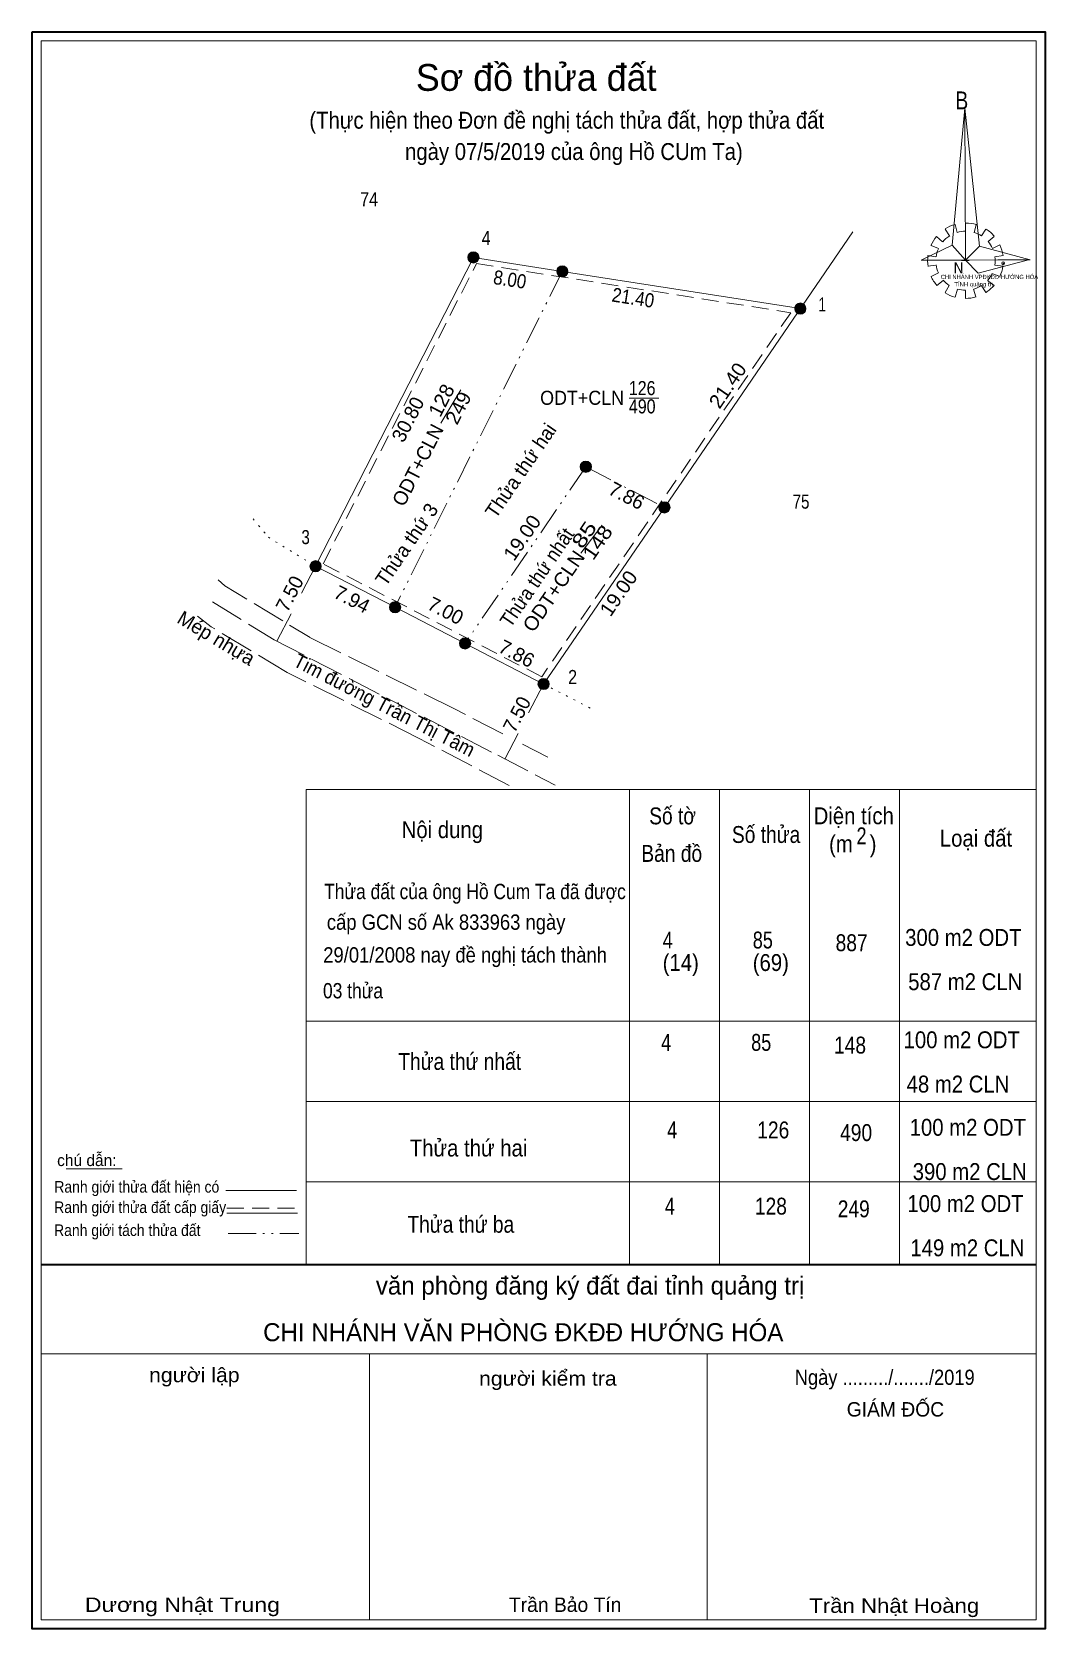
# Model space of a CAD drawing. Header units: metres. Extents: x 536109 to 536832, y 1838438 to 1839216.
# Drawn here: x 536108.6 to 536198.6, y 1838437.7 to 1838579.6 of the extents above; entities that cross this region are included whole.
import ezdxf
from ezdxf.enums import TextEntityAlignment as Align

# ---------------------------------------------------------------- set-up
doc = ezdxf.new("R2010")
doc.units = ezdxf.units.M
doc.header["$LTSCALE"] = 0.5
doc.header["$PDMODE"] = 32
doc.header["$PDSIZE"] = 0.25
for name, pattern in [('DASH_DOUBLE_DOT', [9.2, 5, -1.2, 0.3, -1.2, 0.3, -1.2]), ('DOTTED', [1.5, 0.3, -1.2]), ('LONG_DASHED', [7.5, 6, -1.5]), ('MEDIUM_DASHED', [4.5, 3, -1.5])]:
    doc.linetypes.add(name, pattern=pattern)
for name, color, linetype, lineweight in [('1', 7, 'Continuous', 13), ('17', 7, 'Continuous', 13), ('22', 7, 'LONG_DASHED', 13), ('32', 7, 'Continuous', 13), ('5', 7, 'Continuous', 13), ('50', 7, 'DOTTED', 13), ('6', 7, 'Continuous', 13), ('63', 7, 'Continuous', 13)]:
    doc.layers.add(name, color=color, linetype=linetype, lineweight=lineweight)
doc.layers.add('7', color=7, linetype='Continuous')

msp = doc.modelspace()

# ---------------------------------------------------------------- texts
at = {"layer": '1'}
msp.add_text('Sơ đồ thửa đất', height=2.38, dxfattribs=at).set_placement((536153.41, 1838574.32), align=Align.CENTER)
for s, height, width, p in [('B', 1.585, 0.8, (536190.66, 1838572.68)), ('N', 0.9904, 0.9, (536190.5, 1838558.11)), ('CHI NHÁNH VPĐKĐĐ-HƯỚNG HÓA', 0.3749, 0.95, (536189.35, 1838557.61)), ('TỈNH quảng trị', 0.375, 1.05, (536190.56, 1838556.96))]:
    msp.add_text(s, height=height, dxfattribs=dict(at, width=width)).set_placement(p)
for s, width, p in [('126', 0.85, (536162.825, 1838547.3)), ('ODT+CLN', 0.95, (536157.49, 1838546.44)), ('490', 0.85, (536162.83, 1838545.68))]:
    msp.add_text(s, height=1.25, dxfattribs=dict(at, width=width)).set_placement(p, align=Align.CENTER)
for s, height, p in [('văn phòng đăng ký đất đai tỉnh quảng trị', 1.6, (536177.23, 1838467.44)), ('CHI NHÁNH VĂN PHÒNG ĐKĐĐ HƯỚNG HÓA', 1.6, (536175.37, 1838463.3)), ('GIÁM ĐỐC', 1.28, (536189.65, 1838456.61)), ('Trần Bảo Tín', 1.28, (536160.98, 1838439.26))]:
    msp.add_text(s, height=height, dxfattribs=at).set_placement(p, align=Align.RIGHT)
for s, width, p in [('người lập', 1.1, (536127.06, 1838459.66)), ('người kiểm tra', 1.1, (536160.56, 1838459.35)), ('Dương Nhật Trung', 1.2, (536130.65, 1838439.26)), ('Trần Nhật Hoàng', 1.15, (536192.77, 1838439.18))]:
    msp.add_text(s, height=1.28, dxfattribs=dict(at, width=width)).set_placement(p, align=Align.RIGHT)
at = {"layer": '6'}
for s, height, width, p in [('Số tờ', 1.5, 0.85, (536163.45, 1838509.19)), ('Diện tích', 1.5, 0.9, (536178.06, 1838509.2)), ('Nội dung', 1.5, 0.9, (536141.46, 1838507.97)), ('Số thửa', 1.5, 0.85, (536170.8, 1838507.54)), ('2', 1.5, 0.8, (536181.87, 1838507.42)), ('Loại đất', 1.5, 0.9, (536189.27, 1838507.21)), ('Bản đồ', 1.5, 0.85, (536162.75, 1838505.86)), ('(m   )', 1.5, 0.9, (536179.43, 1838506.71)), ('Thửa đất của ông Hồ Cum Ta đã được', 1.36, 0.85, (536134.57, 1838502.55)), ('cấp GCN số Ak 833963 ngày ', 1.36, 0.9, (536134.81, 1838499.83)), ('4', 1.5, 0.8, (536164.65, 1838498.17)), ('85', 1.5, 0.8, (536172.65, 1838498.17)), ('887', 1.5, 0.85, (536180.01, 1838497.93)), ('300 m2 ODT', 1.5, 0.9, (536186.19, 1838498.4)), ('29/01/2008 nay đề nghị tách thành', 1.36, 0.9, (536134.49, 1838496.92)), ('(14)', 1.5, 0.9, (536164.65, 1838496.17)), ('(69)', 1.5, 0.9, (536172.65, 1838496.17)), ('587 m2 CLN', 1.5, 0.9, (536186.46, 1838494.47)), ('03 thửa', 1.36, 0.85, (536134.47, 1838493.74)), ('4', 1.5, 0.8, (536164.51, 1838489.08)), ('85', 1.5, 0.8, (536172.51, 1838489.08)), ('148', 1.5, 0.85, (536179.87, 1838488.84)), ('100 m2 ODT', 1.5, 0.9, (536186.05, 1838489.31)), ('Thửa thứ nhất', 1.5, 0.85, (536141.16, 1838487.39)), ('48 m2 CLN', 1.5, 0.9, (536186.32, 1838485.38)), ('100 m2 ODT', 1.5, 0.9, (536186.59, 1838481.54)), ('4', 1.5, 0.8, (536165.05, 1838481.31)), ('126', 1.5, 0.85, (536173.05, 1838481.31)), ('490', 1.5, 0.85, (536180.41, 1838481.07)), ('Thửa thứ hai', 1.5, 0.9, (536142.18, 1838479.7)), ('390 m2 CLN', 1.5, 0.9, (536186.86, 1838477.61)), ('Ranh giới thửa đất hiện có ', 1.029, 0.9, (536110.6, 1838476.49)), ('4', 1.5, 0.8, (536164.84, 1838474.54)), ('128', 1.5, 0.85, (536172.84, 1838474.54)), ('100 m2 ODT', 1.5, 0.9, (536186.38, 1838474.77)), ('Ranh giới thửa đất cấp giấy', 1.029, 0.9, (536110.59, 1838474.68)), ('Thửa thứ ba', 1.5, 0.85, (536141.97, 1838472.93)), ('249', 1.5, 0.85, (536180.2, 1838474.3)), ('Ranh giới tách thửa đất', 1.029, 0.9, (536110.58, 1838472.64)), ('149 m2 CLN', 1.5, 0.9, (536186.65, 1838470.84))]:
    msp.add_text(s, height=height, dxfattribs=dict(at, width=width)).set_placement(p)
msp.add_text('chú dẫn:', height=1.029, dxfattribs=at).set_placement((536110.85, 1838478.85))
at = {"layer": '6', "width": 0.9}
msp.add_text('Ngày ........./......./2019', height=1.35, dxfattribs=at).set_placement((536184.375, 1838459.42), align=Align.CENTER)
at = {"layer": '63'}
for s, width, p in [('74', 0.85, (536138.565, 1838564.07)), ('75', 0.8, (536176.94, 1838537.22))]:
    msp.add_text(s, height=1.25, dxfattribs=dict(at, width=width)).set_placement(p, align=Align.CENTER)
for s, width, p in [(' 4', 0.85, (536149.36, 1838560.63)), (' 1', 0.75, (536179.17, 1838554.73)), (' 3', 0.8, (536133.3, 1838534.07)), (' 2', 0.85, (536157.04, 1838521.65))]:
    msp.add_text(s, height=1.25, dxfattribs=dict(at, width=width)).set_placement(p, align=Align.RIGHT)
for s, rotation, width, p in [('8.00', 351.118, 0.9, (536150.9785, 1838556.9574)), ('21.40', 351.118, 0.9, (536161.9285, 1838555.3349)), ('21.40', 55.622, 1.05, (536170.9371, 1838547.8121)), ('128', 62.919, 1.05, (536145.5503, 1838546.5605)), ('249', 62.919, 1.05, (536147.0479, 1838545.8855)), ('Thửa thứ nhất', 55.622, 0.95, (536153.9962, 1838530.7671)), ('19.00', 55.622, 1.05, (536152.6771, 1838534.2921)), ('85', 55.622, 1.3, (536158.1853, 1838534.5571)), ('148', 55.622, 1.15, (536159.3745, 1838533.8721)), ('ODT+CLN', 55.622, 1.05, (536155.481, 1838529.5471)), ('19.00', 55.622, 1.05, (536161.2471, 1838529.3521)), ('Tim đường Trần Thị Tâm', 332.69, 0.95, (536139.6333, 1838519.223))]:
    msp.add_text(s, height=1.25, rotation=rotation, dxfattribs=dict(at, width=width)).set_placement(p, align=Align.CENTER)
for s, rotation, p in [('30.80', 62.919, (536142.5717, 1838544.8605)), ('ODT+CLN', 62.919, (536143.4507, 1838540.8105)), ('Thửa thứ hai', 55.622, (536152.5534, 1838540.2521)), ('7.86', 332.693, (536161.1583, 1838537.821)), ('Thửa thứ 3', 55.622, (536142.4176, 1838533.6921)), ('7.50', 62.683, (536132.0619, 1838529.3832)), ('7.94', 332.693, (536136.7583, 1838528.6258)), ('7.00', 332.693, (536145.0783, 1838527.6058)), ('Mép nhựa', 329.049, (536124.6686, 1838525.1938)), ('7.86', 332.693, (536151.3883, 1838523.801)), ('7.50', 62.683, (536152.2519, 1838518.6732))]:
    msp.add_text(s, height=1.25, rotation=rotation, dxfattribs=at).set_placement(p, align=Align.CENTER)
at = {"layer": '7', "width": 0.9}
for s, p in [('(Thực hiện theo Đơn đề nghị tách thửa đất, hợp thửa đất ', (536156.375, 1838570.96)), ('ngày 07/5/2019 của ông Hồ CUm Ta)', (536156.76, 1838568.18))]:
    msp.add_text(s, height=1.5, dxfattribs=at).set_placement(p, align=Align.CENTER)

# ---------------------------------------------------------------- hatches: boundary and pattern name
at = {"layer": '63'}
for points in [[(536148.33, 1838559.53, 1), (536147.33, 1838559.53, 1)], [(536156.23, 1838558.29, 1), (536155.23, 1838558.29, 1)], [(536177.38, 1838554.99, 1), (536176.38, 1838554.99, 1)], [(536158.32, 1838540.94, 1), (536157.32, 1838540.94, 1)], [(536165.3, 1838537.33, 1), (536164.3, 1838537.33, 1)], [(536134.31, 1838532.11, 1), (536133.31, 1838532.11, 1)], [(536141.37, 1838528.47, 1), (536140.37, 1838528.47, 1)], [(536147.59, 1838525.26, 1), (536146.59, 1838525.26, 1)], [(536154.57, 1838521.65, 1), (536153.57, 1838521.65, 1)]]:
    msp.add_hatch(color=256, dxfattribs=at).paths.add_polyline_path(points)

# ---------------------------------------------------------------- linework, layer by layer
at = {"layer": '1'}
for p, q in [((536190.62, 1838562.45), (536190.8, 1838561.74)), ((536191.54, 1838561.86), (536191.56, 1838562.59)), ((536192.5, 1838562.45), (536192.33, 1838561.72)), ((536188.97, 1838561.4), (536189.51, 1838560.92)), ((536190.12, 1838561.45), (536189.73, 1838562.04)), ((536192.98, 1838561.45), (536193.37, 1838562.04)), ((536194.09, 1838561.4), (536193.55, 1838560.95)), ((536188.2, 1838559.69), (536188.92, 1838559.58)), ((536189.14, 1838560.31), (536188.49, 1838560.58)), ((536193.94, 1838560.33), (536194.59, 1838560.65)), ((536194.9, 1838559.69), (536194.16, 1838559.58)), ((536188.92, 1838558.85), (536188.2, 1838558.74)), ((536188.49, 1838557.85), (536189.14, 1838558.17)), ((536191.19, 1838559.26), (536191.89, 1838559.26)), ((536194.16, 1838558.85), (536194.9, 1838558.74)), ((536189.58, 1838557.49), (536189.01, 1838557.03)), ((536189.73, 1838556.42), (536190.1, 1838557.05)), ((536193.37, 1838556.42), (536192.98, 1838557.03)), ((536193.5, 1838557.49), (536194.09, 1838557.05)), ((536194.62, 1838557.83), (536193.9, 1838558.1)), ((536190.84, 1838556.71), (536190.62, 1838556.01)), ((536191.54, 1838555.89), (536191.54, 1838556.6)), ((536192.26, 1838556.71), (536192.48, 1838556.03)), ((536132.96, 1838512.3), (536197.82, 1838512.3)), ((536132.96, 1838512.3), (536132.96, 1838470.11)), ((536161.7, 1838512.3), (536161.7, 1838470.11)), ((536169.7, 1838512.3), (536169.7, 1838470.11)), ((536177.7, 1838512.3), (536177.7, 1838470.11)), ((536185.7, 1838512.3), (536185.7, 1838470.11)), ((536132.96, 1838491.73), (536197.82, 1838491.73)), ((536132.96, 1838484.59), (536197.82, 1838484.59)), ((536132.96, 1838477.45), (536197.82, 1838477.45)), ((536108.61, 1838469.33), (536108.61, 1838437.74)), ((536132.96, 1838470.11), (536197.82, 1838470.11)), ((536109.42, 1838462.17), (536197.82, 1838462.17)), ((536138.61, 1838462.17), (536138.61, 1838438.55)), ((536168.61, 1838462.17), (536168.61, 1838438.55))]:
    msp.add_line(p, q, dxfattribs=at)
at = {"layer": '1', "lineweight": 35}
msp.add_line((536109.42, 1838470.11), (536197.82, 1838470.11), dxfattribs=at)
at = {"layer": '1'}
for points in [[(536108.61, 1838437.74), (536108.61, 1838579.54), (536198.61, 1838579.54), (536198.61, 1838437.74)], [(536108.61, 1838437.74), (536108.61, 1838579.54), (536198.61, 1838579.54), (536198.61, 1838437.74)], [(536191.5, 1838572.79), (536191.54, 1838559.28), (536190.36, 1838560.63)], [(536191.5, 1838572.79), (536191.54, 1838559.28), (536192.78, 1838560.54)], [(536187.61, 1838559.28), (536190.36, 1838560.63), (536191.54, 1838559.28)], [(536197.3, 1838559.33), (536191.54, 1838559.28), (536192.78, 1838560.54)], [(536197.26, 1838559.35), (536192.67, 1838558.12), (536191.54, 1838559.28)]]:
    msp.add_lwpolyline(points, close=True, dxfattribs=at)
at = {"layer": '1', "linetype": 'MEDIUM_DASHED'}
msp.add_lwpolyline([(536176.02, 1838554.62), (536153.91, 1838522.3), (536134.48, 1838532.33), (536148.11, 1838558.98)], close=True, dxfattribs=at)
at = {"layer": '1'}
for centre, major_axis, start_param, end_param in [((536191.5514, 1838559.2376), (3.3649, 0), 1.84955988, 2.13900916), ((536191.5514, 1838559.2376), (3.3649, 0), 1.27924208, 1.56332225), ((536191.5514, 1838559.2376), (3.3649, 0), 2.43958176, 2.72400246), ((536191.5514, 1838559.2376), (2.6372, 0), 2.13373541, 2.44496261), ((536191.5514, 1838559.2376), (2.6372, 0), 1.56985589, 1.85611068), ((536191.5514, 1838559.2376), (2.6372, 0), 1.00270906, 1.2755622), ((536191.5514, 1838559.2376), (3.3649, 0), 0.71056237, 0.99687234), ((536191.5514, 1838559.2376), (3.3649, 0), 3.00667928, 3.29139349), ((536191.5514, 1838559.2376), (2.6372, 0), 2.72368549, 3.01515824), ((536191.5514, 1838559.2376), (2.6372, 0), 0.42678376, 0.70646463), ((536191.5514, 1838559.2376), (2.6372, 0), 6.13558388, 6.41618463), ((536191.5514, 1838559.2376), (3.3649, 0), 0.1390515, 0.43393316), ((536191.5514, 1838559.2376), (2.6372, 0), 3.28229955, 3.56105054), ((536191.5514, 1838559.2376), (3.3649, 0), 5.85230288, 6.13839648), ((536191.5514, 1838559.2376), (3.3649, 0), 3.56988637, 3.85691866), ((536191.5514, 1838559.2376), (2.6372, 0), 3.86077574, 4.13258255), ((536191.5514, 1838559.2376), (2.6372, 0), 4.99087134, 5.28933161), ((536191.5514, 1838559.2376), (3.3649, 0), 5.28561416, 5.56798705), ((536191.5514, 1838559.2376), (2.6372, 0), 5.56137327, 5.83951437), ((536191.5321, 1838559.2176), (3.3649, 0), 4.1470906, 4.43659307), ((536191.5514, 1838559.2376), (2.6372, 0), 4.43854677, 4.71314001), ((536191.5514, 1838559.2376), (3.3649, 0), 4.71301008, 4.99761054)]:
    msp.add_ellipse(centre, major_axis=major_axis, ratio=0.995001, start_param=start_param, end_param=end_param, dxfattribs=at)
msp.add_point((536194.9, 1838559.01), dxfattribs=at)
at = {"layer": '17'}
msp.add_line((536111.65, 1838478.61), (536116.62, 1838478.61), dxfattribs=at)
at = {"layer": '22'}
for p, q in [((536151.01, 1838512.64), (536143.02, 1838516.82)), ((536154.44, 1838515.15), (536152.19, 1838516.31))]:
    msp.add_line(p, q, dxfattribs=at)
for points in [[(536130.91, 1838527.25), (536125.74, 1838530.38), (536125.16, 1838530.9)], [(536143.02, 1838516.82), (536131.3, 1838522.68), (536124.53, 1838526.74), (536123.31, 1838527.67)], [(536150.45, 1838517.22), (536146.14, 1838519.44), (536133.34, 1838525.77), (536131.49, 1838526.89)]]:
    msp.add_lwpolyline(points, dxfattribs=at)
at = {"layer": '32'}
for p, q in [((536164.8, 1838537.33), (536181.53, 1838561.79)), ((536147.83, 1838559.53), (536133.81, 1838532.11)), ((536147.83, 1838559.53), (536155.73, 1838558.29)), ((536176.88, 1838554.99), (536155.73, 1838558.29)), ((536146.71, 1838547.78), (536144.93, 1838544.82)), ((536140.87, 1838528.47), (536133.81, 1838532.11))]:
    msp.add_line(p, q, dxfattribs=at)
at = {"layer": '32', "linetype": 'DASH_DOUBLE_DOT'}
msp.add_line((536155.73, 1838558.29), (536140.87, 1838528.47), dxfattribs=at)
at = {"layer": '5', "lineweight": 35}
msp.add_lwpolyline([(536108.62, 1838579.55), (536198.62, 1838579.55), (536198.62, 1838437.75), (536108.62, 1838437.75)], close=True, dxfattribs=at)
at = {"layer": '5'}
msp.add_lwpolyline([(536109.42, 1838578.75), (536197.82, 1838578.75), (536197.82, 1838438.55), (536109.42, 1838438.55)], close=True, dxfattribs=at)
at = {"layer": '50', "linetype": 'LONG_DASHED'}
for p, q in [((536124.64, 1838528.94), (536130.12, 1838525.58)), ((536149.99, 1838515.32), (536155.11, 1838512.67))]:
    msp.add_line(p, q, dxfattribs=at)
at = {"layer": '50'}
msp.add_line((536154.07, 1838521.65), (536158.56, 1838519.33), dxfattribs=at)
msp.add_lwpolyline([(536128.27, 1838536.31), (536129.62, 1838534.68), (536133.81, 1838532.11)], dxfattribs=at)
at = {"layer": '6'}
for p, q in [((536125.84, 1838476.69), (536132.11, 1838476.69)), ((536125.94, 1838474.68), (536132.2, 1838474.68))]:
    msp.add_line(p, q, dxfattribs=at)
at = {"layer": '6', "linetype": 'MEDIUM_DASHED'}
msp.add_line((536125.94, 1838475.1), (536132.25, 1838475.1), dxfattribs=at)
at = {"layer": '63'}
for p, q in [((536161.67, 1838547.02), (536164.32, 1838547.02)), ((536164.8, 1838537.33), (536154.07, 1838521.65)), ((536159.26, 1838535.77), (536157.39, 1838533.26)), ((536132.57, 1838529.73), (536133.81, 1838532.11)), ((536140.87, 1838528.47), (536147.09, 1838525.26)), ((536130.37, 1838525.45), (536131.63, 1838527.89)), ((536147.09, 1838525.26), (536154.07, 1838521.65)), ((536152.74, 1838519.09), (536154.07, 1838521.65)), ((536150.63, 1838514.99), (536151.81, 1838517.27))]:
    msp.add_line(p, q, dxfattribs=at)
at = {"layer": '63', "linetype": 'DASH_DOUBLE_DOT'}
for p, q in [((536157.82, 1838540.94), (536147.09, 1838525.26)), ((536157.82, 1838540.94), (536164.8, 1838537.33)), ((536126.03, 1838472.87), (536132.33, 1838472.87))]:
    msp.add_line(p, q, dxfattribs=at)
at = {"layer": '63', "linetype": 'LONG_DASHED'}
msp.add_line((536130.12, 1838525.58), (536149.99, 1838515.32), dxfattribs=at)
at = {"layer": '63'}
for centre in [(536147.83, 1838559.53), (536155.73, 1838558.29), (536176.88, 1838554.99), (536157.82, 1838540.94), (536164.8, 1838537.33), (536133.81, 1838532.11), (536140.87, 1838528.47), (536147.09, 1838525.26), (536154.07, 1838521.65)]:
    msp.add_circle(centre, 0.5, dxfattribs=at)

msp.set_redraw_order([(e.dxf.handle, doc.entitydb.next_handle()) for e in msp.query("TEXT MTEXT ATTDEF DIMENSION ARC_DIMENSION")])  # texts and dimensions are drawn at this point

doc.saveas('drawing.dxf')
